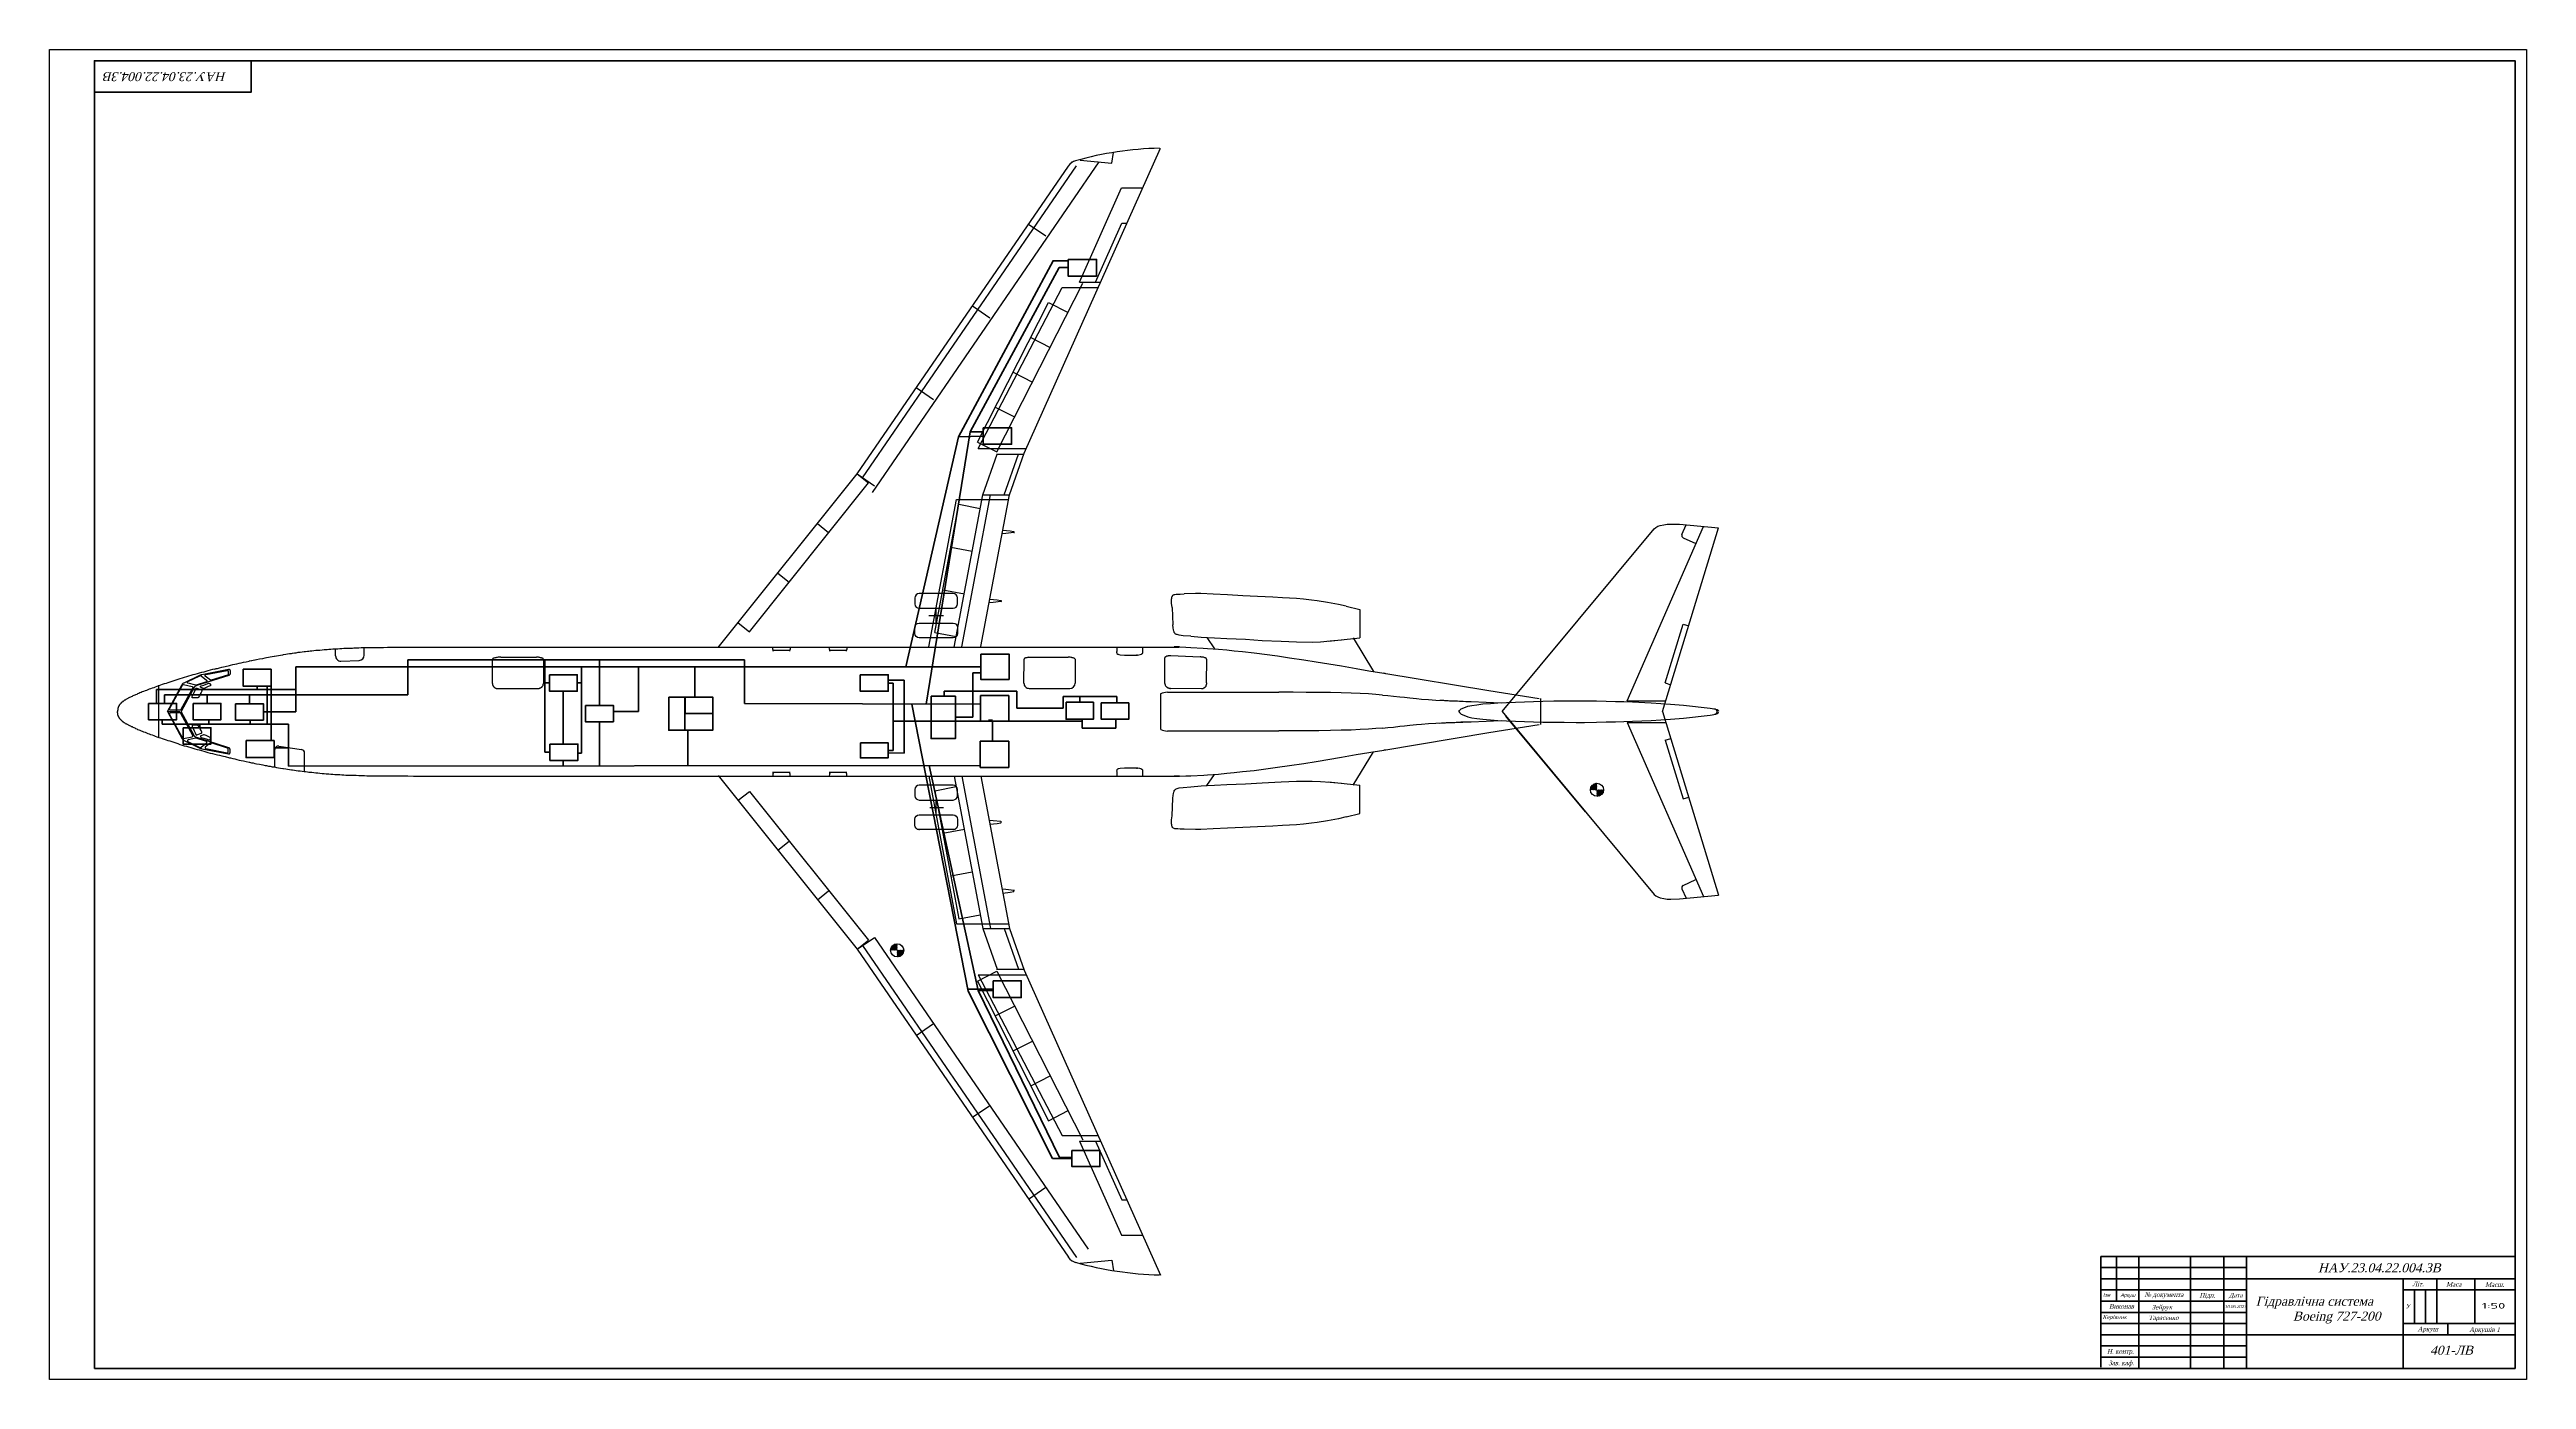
# Model space of a CAD drawing. Header units: millimetres. Extents: x 1996 to 3102, y 1502 to 2096.
import ezdxf
from ezdxf.enums import TextEntityAlignment as Align

# ---------------------------------------------------------------- set-up
doc = ezdxf.new("R2010")
doc.units = ezdxf.units.MM
for name, color, linetype in [('10', 7, 'Continuous'), ('Tonk', 252, 'Continuous'), ('ГС1', 1, 'Continuous'), ('ГС2', 5, 'Continuous'), ('ГС3', 3, 'Continuous'), ('елементи ГС', 7, 'Continuous')]:
    doc.layers.add(name, color=color, linetype=linetype)
doc.layers.add('TRI', color=250, linetype='Continuous', lineweight=40)
doc.styles.add('ESKD_WIN', font='eskd_win.shx', dxfattribs={"oblique": 15})

msp = doc.modelspace()

# ---------------------------------------------------------------- linework, layer by layer
at = {"layer": '10', "color": 7, "linetype": 'Continuous'}
for p, q in [((2363.6, 1898.6), (2464.8, 2046.2)), ((2431.4, 1916.2), (2492.2, 2052.4)), ((2452.3, 2046.2), (2452.6, 2045.9)), ((2456.4, 2047), (2470.5, 2045.7)), ((2470.5, 2045.7), (2471.2, 2050.5)), ((2356.8, 1906.9), (2451.1, 2044.4)), ((2359.2, 1905.2), (2454.7, 2044.5)), ((2456.1, 1992.5), (2474.9, 2034.6)), ((2474.9, 2034.6), (2484.3, 2034.6)), ((2433.3, 2018.4), (2441, 2013.2)), ((2463.2, 1992.5), (2475, 2018.9)), ((2475, 2018.9), (2477.2, 2018.9)), ((2419.2, 1916.7), (2457.6, 1992)), ((2456.1, 1992.5), (2465.5, 1992.5)), ((2408.3, 1981.9), (2416, 1976.6)), ((2410.5, 1921.1), (2442.3, 1983.4)), ((2410.8, 1918.3), (2448.3, 1990.1)), ((2442.3, 1983.4), (2451, 1979)), ((2448.3, 1990.1), (2464.4, 1990.1)), ((2434.4, 1967.8), (2443, 1963.4)), ((2426.4, 1952.3), (2435.1, 1947.8)), ((2383.2, 1945.4), (2390.9, 1940.1)), ((2418.5, 1936.7), (2427.1, 1932.3)), ((2410.5, 1921.1), (2419.2, 1916.7)), ((2410.8, 1918.3), (2432.3, 1918.3)), ((2412.9, 1897.6), (2419.3, 1915.7)), ((2419, 1915.7), (2431.2, 1915.7)), ((2422.4, 1897.6), (2428.8, 1915.7)), ((2424.9, 1897.6), (2431.4, 1916.2)), ((2294.8, 1829.3), (2356.8, 1906.9)), ((2308.7, 1836.4), (2361.9, 1902.9)), ((2356.8, 1906.9), (2364.5, 1901.6)), ((2356.8, 1906.9), (2361.9, 1902.9)), ((2388.8, 1829.6), (2401.1, 1895.5)), ((2391.5, 1836), (2402.2, 1893.3)), ((2400.1, 1829.5), (2412.9, 1897.6)), ((2401.1, 1895.5), (2424.5, 1895.5)), ((2402.2, 1893.3), (2411.8, 1891.5)), ((2403.6, 1829.6), (2416.3, 1897.6)), ((2412.1, 1829.8), (2424.9, 1897.6)), ((2412.9, 1897.6), (2424.9, 1897.6)), ((2339.1, 1884.7), (2344.1, 1880.7)), ((2644.7, 1800.7), (2712.6, 1882.4)), ((2700.6, 1805.6), (2734.6, 1883.4)), ((2712.6, 1882.4), (2713.4, 1883)), ((2713.4, 1883), (2714.3, 1883.5)), ((2714.3, 1883.5), (2715.3, 1883.8)), ((2715.3, 1883.8), (2717, 1884.2)), ((2716.4, 1800.7), (2741.4, 1882.8)), ((2717, 1884.2), (2718.5, 1884.4)), ((2718.5, 1884.4), (2720, 1884.5)), ((2720, 1884.5), (2723.9, 1884.4)), ((2723.9, 1884.4), (2741.4, 1882.8)), ((2725, 1879.8), (2726.9, 1884.1)), ((2398.6, 1874.2), (2408.2, 1872.4)), ((2725.6, 1878.3), (2731.2, 1875.8)), ((2321.4, 1862.6), (2326.4, 1858.6)), ((2392.1, 1840.3), (2392.1, 1846.7)), ((2395.1, 1855.1), (2404.7, 1853.3)), ((2497.4, 1847.2), (2497.8, 1839.5)), ((2575.2, 1847.8), (2581.2, 1846.3)), ((2303.7, 1840.4), (2308.7, 1836.4)), ((2388.8, 1843.6), (2395.3, 1843.6)), ((2391.5, 1836), (2401, 1834.2)), ((2581.2, 1846.3), (2581.2, 1833.6)), ((2717.6, 1813.5), (2725.6, 1839.7)), ((2725.6, 1839.7), (2728.1, 1839)), ((2123.9, 1825.6), (2123.9, 1828.8)), ((2136.8, 1825.9), (2136.8, 1829.3)), ((2162.6, 1829.5), (2260.7, 1829.5)), ((2197.8, 1825), (2213.7, 1825)), ((2260.7, 1829.5), (2417.1, 1829.5)), ((2433.4, 1825), (2451, 1825)), ((2496.9, 1825.8), (2509.9, 1825.2)), ((2512.9, 1833.8), (2516.3, 1828.7)), ((2567.3, 1832.2), (2581.2, 1833.6)), ((2578.2, 1833.6), (2587.4, 1818.7)), ((2126.3, 1823.2), (2134.5, 1823.6)), ((2194, 1813.3), (2194.1, 1824.2)), ((2216.8, 1824.1), (2216.8, 1813.3)), ((2431.3, 1813.4), (2431.4, 1824)), ((2454.1, 1824.1), (2454.1, 1813.4)), ((2494.2, 1813.3), (2494.2, 1824.4)), ((2512.8, 1813.5), (2512.9, 1824.1)), ((2592, 1817.9), (2638.8, 1810.1)), ((2717.6, 1813.5), (2720.1, 1812.7)), ((2045.1, 1789), (2045.1, 1812.5)), ((2196.2, 1811), (2214.6, 1811.1)), ((2433.6, 1811), (2451.8, 1811.1)), ((2492.3, 1808.8), (2492.3, 1792.7)), ((2495.3, 1809.4), (2545.1, 1809.4)), ((2496.9, 1811.2), (2510.5, 1811.1)), ((2631, 1805.2), (2644.4, 1804.7)), ((2638.8, 1810.1), (2661.3, 1806.6)), ((2662, 1794.9), (2662, 1806.6)), ((2700.6, 1805.6), (2717.9, 1805.6)), ((2049, 1800.7), (2054.5, 1800.7)), ((2495.3, 1792.1), (2545.1, 1792.1)), ((2592, 1783.5), (2638.8, 1791.4)), ((2592, 1783.5), (2638.8, 1791.4)), ((2631, 1796.2), (2644.4, 1796.8)), ((2638.8, 1791.4), (2661.3, 1794.9)), ((2644.7, 1800.7), (2712.6, 1719)), ((2646.3, 1798.7), (2681.8, 1755.9)), ((2700.6, 1795.8), (2717.9, 1795.8)), ((2700.6, 1795.8), (2734.6, 1718.1)), ((2716.4, 1800.7), (2741.4, 1718.7)), ((2096.9, 1775.9), (2096.9, 1783.8)), ((2098.7, 1785.3), (2108.8, 1783.8)), ((2110.1, 1773.9), (2110.1, 1782.2)), ((2578.2, 1767.8), (2587.4, 1782.7)), ((2717.6, 1788), (2720.1, 1788.7)), ((2717.6, 1788), (2725.6, 1761.7)), ((2162.6, 1771.9), (2260.7, 1771.9)), ((2260.7, 1771.9), (2417.1, 1771.9)), ((2294.8, 1772.2), (2356.8, 1694.6)), ((2388.8, 1771.9), (2401.1, 1706)), ((2400.1, 1771.9), (2412.9, 1703.9)), ((2403.5, 1771.9), (2416.3, 1703.9)), ((2412.1, 1771.9), (2424.9, 1703.9)), ((2512.9, 1767.7), (2516.3, 1772.7)), ((2567.3, 1769.3), (2581.2, 1767.9)), ((2303.7, 1761.1), (2308.7, 1765.1)), ((2308.7, 1765.1), (2361.9, 1698.6)), ((2391.5, 1765.4), (2401, 1767.2)), ((2391.5, 1765.4), (2402.2, 1708.2)), ((2392.1, 1754.8), (2392.1, 1761.1)), ((2497.4, 1754.2), (2497.8, 1762)), ((2581.2, 1755.2), (2581.2, 1767.9)), ((2684.2, 1766.1), (2686.8, 1768.7)), ((2684.2, 1765.8), (2687.1, 1768.6)), ((2684.3, 1766.5), (2686.4, 1768.6)), ((2684.4, 1767), (2685.9, 1768.4)), ((2684.6, 1765.8), (2687.1, 1768.3)), ((2684.9, 1765.8), (2687.1, 1768)), ((2685.2, 1765.8), (2687.1, 1767.6)), ((2685.6, 1765.8), (2687.1, 1767.3)), ((2685.9, 1765.8), (2687.1, 1767)), ((2686.2, 1765.8), (2687.1, 1766.6)), ((2686.5, 1765.8), (2687.1, 1766.3)), ((2686.9, 1765.8), (2687.1, 1766)), ((2687.1, 1765.4), (2687.4, 1765.8)), ((2687.1, 1765.1), (2687.8, 1765.8)), ((2687.1, 1764.8), (2688.1, 1765.8)), ((2687.1, 1764.4), (2688.4, 1765.8)), ((2687.1, 1764.1), (2688.8, 1765.8)), ((2687.1, 1763.8), (2689.1, 1765.8)), ((2687.1, 1763.5), (2689.4, 1765.8)), ((2687.1, 1763.1), (2689.7, 1765.8)), ((2687.2, 1762.8), (2690, 1765.7)), ((2687.5, 1762.9), (2690, 1765.4)), ((2687.9, 1763), (2689.9, 1764.9)), ((2688.5, 1763.2), (2689.7, 1764.4)), ((2725.6, 1761.7), (2728.1, 1762.5)), ((2389.3, 1757.9), (2395.4, 1757.9)), ((2389.3, 1757.9), (2395.4, 1757.9)), ((2395.1, 1746.4), (2404.7, 1748.2)), ((2575.2, 1753.7), (2581.2, 1755.2)), ((2321.4, 1738.9), (2326.4, 1742.9)), ((2398.6, 1727.3), (2408.2, 1729.1)), ((2725.6, 1723.1), (2731.2, 1725.7)), ((2339.1, 1716.7), (2344.1, 1720.7)), ((2712.6, 1719), (2713.4, 1718.5)), ((2713.4, 1718.5), (2714.3, 1718)), ((2714.3, 1718), (2715.3, 1717.6)), ((2715.3, 1717.6), (2717, 1717.2)), ((2717, 1717.2), (2718.5, 1717)), ((2718.5, 1717), (2720, 1717)), ((2720, 1717), (2723.9, 1717.1)), ((2723.9, 1717.1), (2741.4, 1718.7)), ((2725, 1721.6), (2726.9, 1717.4)), ((2401.1, 1706), (2424.5, 1706)), ((2402.2, 1708.2), (2411.8, 1710)), ((2412.9, 1703.9), (2424.9, 1703.9)), ((2412.9, 1703.9), (2419.3, 1685.7)), ((2422.4, 1703.9), (2428.8, 1685.7)), ((2424.9, 1703.9), (2431.4, 1685.2)), ((2356.8, 1694.6), (2364.5, 1699.8)), ((2356.8, 1694.6), (2361.9, 1698.6)), ((2356.8, 1694.6), (2451.1, 1557)), ((2359.2, 1696.2), (2454.7, 1556.9)), ((2364.5, 1699.8), (2460, 1560.6)), ((2371.8, 1694.4), (2374.5, 1697)), ((2371.9, 1694.8), (2374.1, 1696.9)), ((2371.9, 1694.1), (2374.7, 1696.9)), ((2372.1, 1695.3), (2373.6, 1696.7)), ((2372.2, 1694.1), (2374.7, 1696.6)), ((2372.5, 1694.1), (2374.7, 1696.3)), ((2372.9, 1694.1), (2374.7, 1695.9)), ((2373.2, 1694.1), (2374.7, 1695.6)), ((2373.5, 1694.1), (2374.7, 1695.3)), ((2373.9, 1694.1), (2374.7, 1695)), ((2374.2, 1694.1), (2374.7, 1694.6)), ((2374.5, 1694.1), (2374.7, 1694.3)), ((2374.7, 1693.7), (2375.1, 1694.1)), ((2374.7, 1693.4), (2375.4, 1694.1)), ((2374.7, 1693.1), (2375.7, 1694.1)), ((2374.7, 1692.8), (2376.1, 1694.1)), ((2374.7, 1692.4), (2376.4, 1694.1)), ((2374.7, 1692.1), (2376.7, 1694.1)), ((2374.7, 1691.8), (2377.1, 1694.1)), ((2374.7, 1691.4), (2377.4, 1694.1)), ((2374.8, 1691.2), (2377.7, 1694)), ((2375.2, 1691.2), (2377.6, 1693.7)), ((2375.6, 1691.3), (2377.5, 1693.2)), ((2376.1, 1691.5), (2377.3, 1692.7)), ((2410.5, 1680.3), (2419.2, 1684.8)), ((2410.8, 1683.1), (2448.3, 1611.4)), ((2410.8, 1683.1), (2432.3, 1683.1)), ((2419, 1685.7), (2431.2, 1685.7)), ((2419.2, 1684.8), (2457.6, 1609.4)), ((2431.4, 1685.2), (2492.2, 1549)), ((2410.5, 1680.3), (2442.3, 1618)), ((2383.2, 1656.1), (2390.9, 1661.4)), ((2418.5, 1664.8), (2427.1, 1669.2)), ((2426.4, 1649.2), (2435.1, 1653.6)), ((2434.4, 1633.6), (2443, 1638)), ((2408.3, 1619.6), (2416, 1624.8)), ((2442.3, 1618), (2451, 1622.5)), ((2448.3, 1611.4), (2464.4, 1611.4)), ((2456.1, 1608.9), (2474.9, 1566.9)), ((2456.1, 1608.9), (2465.5, 1608.9)), ((2463.2, 1608.9), (2475, 1582.6)), ((2433.3, 1583), (2441, 1588.3)), ((2475, 1582.6), (2477.2, 1582.6)), ((2474.9, 1566.9), (2484.3, 1566.9)), ((2452.3, 1555.3), (2452.6, 1555.5)), ((2456.4, 1554.4), (2470.5, 1555.7)), ((2470.5, 1555.7), (2471.2, 1551))]:
    msp.add_line(p, q, dxfattribs=at)
for points in [[(2421.8, 1881.8), (2425.1, 1881.4), (2426.7, 1881.1), (2426.7, 1881.1), (2426.8, 1881), (2426.8, 1880.9), (2426.8, 1880.8), (2426.8, 1880.7), (2427, 1880.7), (2426.7, 1880.7), (2423.2, 1880.3), (2421.5, 1880.1)], [(2384.5, 1846.9), (2399.7, 1846.9), (2400.4, 1847), (2401, 1847.4), (2401.5, 1848.1), (2401.6, 1848.8), (2401.6, 1851.5), (2401.5, 1852.3), (2401, 1852.9), (2400.4, 1853.3), (2399.7, 1853.5), (2384.5, 1853.5), (2383.7, 1853.3), (2383.1, 1852.9), (2382.7, 1852.2), (2382.5, 1851.5), (2382.6, 1848.8), (2382.7, 1848), (2383.1, 1847.4), (2383.8, 1847), (2384.5, 1846.9)], [(2416.1, 1851), (2419.3, 1850.6), (2421, 1850.4), (2421, 1850.4), (2421.1, 1850.3), (2421.1, 1850.2), (2421.1, 1850.1), (2421, 1850), (2421.3, 1849.9), (2421, 1849.9), (2417.5, 1849.5), (2415.8, 1849.3)], [(2497.4, 1847.2), (2497.2, 1849.1), (2497.2, 1850.2), (2497.2, 1850.9), (2497.3, 1851.4), (2497.3, 1851.8), (2497.4, 1852.1), (2497.5, 1852.3), (2497.7, 1852.5), (2497.8, 1852.7), (2498.1, 1852.8), (2498.4, 1853), (2498.7, 1853), (2499.2, 1853.1), (2500, 1853.2), (2501, 1853.2), (2502.8, 1853.3)], [(2575.2, 1847.8), (2571.7, 1848.6), (2566.8, 1849.5), (2562.2, 1850.2), (2559.7, 1850.5), (2556.1, 1851), (2553, 1851.3), (2546.7, 1851.6), (2542.4, 1851.8), (2535.5, 1852.2), (2529, 1852.5), (2522.2, 1852.9), (2515.7, 1853.2), (2510.3, 1853.4), (2507.9, 1853.4), (2502.8, 1853.3)], [(2399.7, 1833.6), (2384.5, 1833.6), (2383.7, 1833.8), (2383.1, 1834.2), (2382.7, 1834.9), (2382.5, 1835.6), (2382.6, 1838.3), (2382.7, 1839.1), (2383.1, 1839.7), (2383.8, 1840.1), (2384.5, 1840.2), (2399.7, 1840.2), (2400.4, 1840.1), (2401, 1839.7), (2401.5, 1839), (2401.6, 1838.3), (2401.6, 1835.6), (2401.5, 1834.8), (2401, 1834.2), (2400.4, 1833.8), (2399.7, 1833.6)], [(2505.8, 1834.4), (2502.3, 1834.6), (2500.6, 1834.8), (2499.7, 1835.1), (2499.3, 1835.2), (2499.1, 1835.3), (2498.8, 1835.5), (2498.6, 1835.7), (2498.4, 1836), (2498.3, 1836.3), (2498.2, 1836.7), (2498, 1837.3), (2497.9, 1838.1), (2497.8, 1839.5)], [(2085.6, 1823.4), (2086.4, 1823.5), (2086.6, 1823.6), (2087.2, 1823.7), (2087.9, 1823.9), (2088.1, 1823.9), (2088.7, 1824), (2090, 1824.3), (2091.5, 1824.5), (2092.6, 1824.8), (2093.1, 1824.9), (2094, 1825), (2094.8, 1825.2), (2095.6, 1825.3), (2096.5, 1825.5), (2096.7, 1825.5), (2097.6, 1825.7), (2098.5, 1825.8), (2099.4, 1826), (2100.4, 1826.1), (2100.7, 1826.2), (2101.7, 1826.3), (2102.5, 1826.5), (2103.4, 1826.6), (2104.3, 1826.7), (2104.7, 1826.8), (2105.6, 1826.9), (2106.4, 1827), (2107.3, 1827.2), (2108.2, 1827.3), (2108.2, 1827.3), (2109.1, 1827.4), (2109.9, 1827.5), (2110.6, 1827.6), (2111.4, 1827.7), (2112.1, 1827.7), (2112.7, 1827.8), (2113.4, 1827.9), (2114.2, 1828), (2115.1, 1828.1), (2115.9, 1828.1), (2116.1, 1828.2), (2117, 1828.2), (2118, 1828.3), (2118.9, 1828.4), (2119.8, 1828.5), (2120.2, 1828.5), (2121, 1828.6), (2121.9, 1828.6), (2122.8, 1828.7), (2123.7, 1828.8)], [(2123.7, 1828.8), (2124.1, 1828.8), (2125, 1828.8), (2125.9, 1828.9), (2126.7, 1828.9), (2127.6, 1829), (2127.7, 1829), (2128.6, 1829), (2129.5, 1829.1), (2130.5, 1829.1), (2131.5, 1829.1), (2132.1, 1829.2), (2133.2, 1829.2), (2134.3, 1829.2), (2135.4, 1829.3), (2135.7, 1829.3), (2136.9, 1829.3), (2138, 1829.3), (2139.3, 1829.4), (2140.3, 1829.4), (2141.7, 1829.4), (2143.2, 1829.4), (2143.7, 1829.4), (2145.4, 1829.4), (2147.1, 1829.5), (2147.2, 1829.5), (2149, 1829.5), (2151, 1829.5), (2152.3, 1829.5), (2154.8, 1829.5), (2156.2, 1829.5), (2158.7, 1829.5), (2160.2, 1829.5), (2162.6, 1829.5)], [(2197.8, 1825), (2197.6, 1825), (2197.3, 1825), (2197.1, 1825), (2196.8, 1825), (2196.5, 1825), (2196.1, 1824.9), (2195.8, 1824.9), (2195.5, 1824.8), (2195.2, 1824.8), (2195, 1824.7), (2194.7, 1824.6), (2194.6, 1824.6), (2194.5, 1824.6), (2194.4, 1824.5), (2194.4, 1824.5), (2194.3, 1824.4), (2194.2, 1824.4), (2194.2, 1824.3), (2194.1, 1824.3), (2194.1, 1824.3), (2194.1, 1824.2)], [(2216.8, 1824.1), (2216.8, 1824.1), (2216.8, 1824.2), (2216.8, 1824.2), (2216.8, 1824.2), (2216.7, 1824.3), (2216.7, 1824.3), (2216.7, 1824.4), (2216.6, 1824.4), (2216.5, 1824.4), (2216.5, 1824.5), (2216.3, 1824.6), (2216.1, 1824.6), (2215.9, 1824.7), (2215.7, 1824.8), (2215.4, 1824.8), (2215.1, 1824.9), (2214.8, 1824.9), (2214.5, 1825), (2214.2, 1825), (2214, 1825), (2213.7, 1825)], [(2326.9, 1829.5), (2326.9, 1828.5), (2326.8, 1828.4), (2326.7, 1828.2), (2326.6, 1828.1), (2326.4, 1828), (2326.9, 1828), (2326.2, 1828), (2319.8, 1828), (2319.1, 1828), (2319.6, 1828), (2319.4, 1828.1), (2319.3, 1828.3), (2319.2, 1828.4), (2319.2, 1828.6), (2319.2, 1829.5)], [(2352.2, 1829.5), (2352.2, 1828.5), (2352.1, 1828.4), (2352, 1828.2), (2351.9, 1828.1), (2351.7, 1828), (2352.2, 1828), (2351.5, 1828), (2345.1, 1828), (2344.4, 1828), (2344.9, 1828), (2344.7, 1828.1), (2344.6, 1828.3), (2344.5, 1828.4), (2344.5, 1828.6), (2344.4, 1829.5)], [(2417.1, 1829.5), (2493.3, 1829.5), (2500.4, 1829.5), (2500.8, 1829.6), (2498.4, 1829.6), (2503.5, 1829.5), (2505.8, 1829.4), (2511.3, 1829.1), (2513.3, 1828.9), (2518.1, 1828.6), (2521.8, 1828.3), (2525.1, 1827.9), (2528.9, 1827.6), (2534, 1827), (2544.5, 1825.6), (2549.9, 1824.8), (2556.2, 1823.8), (2561.7, 1823), (2573, 1821.1), (2579.6, 1820), (2585.3, 1819), (2592, 1817.9), (2592.6, 1817.8), (2592, 1817.9), (2592, 1817.9)], [(2433.4, 1825), (2433.2, 1824.9), (2433, 1824.9), (2432.8, 1824.9), (2432.6, 1824.8), (2432.4, 1824.8), (2432.2, 1824.7), (2432, 1824.7), (2431.9, 1824.6), (2431.7, 1824.6), (2431.6, 1824.5), (2431.5, 1824.4), (2431.5, 1824.4), (2431.4, 1824.4), (2431.4, 1824.3), (2431.4, 1824.3), (2431.4, 1824.2), (2431.3, 1824.2), (2431.3, 1824.2), (2431.3, 1824.1), (2431.3, 1824.1), (2431.3, 1824), (2431.4, 1824)], [(2454.1, 1824.1), (2454.1, 1824.1), (2454.1, 1824.2), (2454.1, 1824.2), (2454, 1824.3), (2454, 1824.3), (2454, 1824.3), (2453.9, 1824.4), (2453.9, 1824.4), (2453.9, 1824.5), (2453.8, 1824.5), (2453.7, 1824.5), (2453.7, 1824.6), (2453.5, 1824.6), (2453.3, 1824.7), (2453.1, 1824.8), (2452.8, 1824.8), (2452.6, 1824.9), (2452.3, 1824.9), (2451.9, 1825), (2451.6, 1825), (2451.3, 1825), (2451, 1825)], [(2472.7, 1829.4), (2472.7, 1827.5), (2472.6, 1827.4), (2472.6, 1827.1), (2472.7, 1826.9), (2472.8, 1826.7), (2473.2, 1826.4), (2473.4, 1826.3), (2473.7, 1826.2), (2474.2, 1826.1), (2476.1, 1826), (2481.5, 1826), (2482, 1826), (2481.5, 1826), (2481.5, 1826), (2481.5, 1825.9), (2481.6, 1825.9), (2481.8, 1825.9), (2482.5, 1826.1), (2483.2, 1826.2), (2483.8, 1826.4), (2484.1, 1826.6), (2484.2, 1826.7), (2484.3, 1826.9), (2484.4, 1827.1), (2484.4, 1827.4), (2484.3, 1827.6), (2484.3, 1829.4)], [(2494.2, 1824.4), (2494.2, 1824.5), (2494.2, 1824.6), (2494.2, 1824.7), (2494.2, 1824.8), (2494.3, 1824.8), (2494.3, 1824.9), (2494.3, 1825), (2494.4, 1825.1), (2494.4, 1825.1), (2494.5, 1825.2), (2494.5, 1825.3), (2494.6, 1825.3), (2494.6, 1825.4), (2494.7, 1825.4), (2494.8, 1825.5), (2494.9, 1825.5), (2495, 1825.6), (2495, 1825.6), (2495.1, 1825.6), (2495.2, 1825.7), (2495.3, 1825.7), (2495.5, 1825.7), (2495.6, 1825.7), (2495.7, 1825.8), (2496, 1825.8), (2496.3, 1825.8), (2496.6, 1825.8), (2496.9, 1825.8)], [(2505.8, 1834.4), (2510.4, 1834), (2513.1, 1833.8), (2516.4, 1833.6), (2521.8, 1833.3), (2530.2, 1833), (2537.7, 1832.5), (2546.1, 1832.2), (2553, 1831.9), (2560, 1831.8), (2563.6, 1831.9), (2568, 1832.3), (2573.1, 1832.8)], [(2512.9, 1824.1), (2512.9, 1824.1), (2512.9, 1824.1), (2512.9, 1824.2), (2512.8, 1824.2), (2512.8, 1824.3), (2512.8, 1824.3), (2512.8, 1824.4), (2512.7, 1824.4), (2512.7, 1824.5), (2512.6, 1824.5), (2512.6, 1824.6), (2512.5, 1824.6), (2512.4, 1824.6), (2512.4, 1824.7), (2512.2, 1824.8), (2512, 1824.8), (2511.7, 1824.9), (2511.5, 1825), (2511.2, 1825), (2510.9, 1825.1), (2510.6, 1825.1), (2510.2, 1825.2), (2509.9, 1825.2)], [(2070, 1819.7), (2069, 1819.5), (2068, 1819.2), (2067, 1818.9), (2066.1, 1818.7), (2065.1, 1818.4), (2064.1, 1818.2), (2063.1, 1817.9), (2062.2, 1817.6), (2061.2, 1817.3), (2060.2, 1817.1), (2059.3, 1816.8), (2058.3, 1816.5), (2057.4, 1816.2), (2056.4, 1815.9), (2055.5, 1815.6), (2054.5, 1815.3), (2053.6, 1815.1), (2052.7, 1814.8), (2051.7, 1814.5), (2050.9, 1814.2), (2050, 1813.9), (2049.1, 1813.6), (2048.3, 1813.3), (2047.4, 1813.1), (2046.6, 1812.8), (2045.8, 1812.5), (2045, 1812.2), (2044.2, 1812), (2043.5, 1811.7), (2042.8, 1811.4), (2042.1, 1811.2), (2041.4, 1810.9), (2040.8, 1810.7), (2040.1, 1810.4), (2039.5, 1810.2), (2038.9, 1810), (2038.3, 1809.7), (2037.7, 1809.5), (2037.2, 1809.3), (2036.6, 1809.1), (2036.1, 1808.8), (2035.6, 1808.6), (2035.2, 1808.4), (2034.7, 1808.2), (2034.3, 1808), (2033.9, 1807.9), (2033.5, 1807.7), (2033.1, 1807.5), (2032.7, 1807.3), (2032.4, 1807.2)], [(2049, 1800.7), (2055.5, 1812.8), (2055.6, 1812.9), (2055.7, 1813.1), (2055.8, 1813.2), (2055.9, 1813.3), (2056, 1813.4), (2056.2, 1813.5), (2056.3, 1813.6), (2056.4, 1813.6), (2063.7, 1817.2), (2063.9, 1817.2), (2064.1, 1817.3), (2064.2, 1817.3), (2076.2, 1819.6), (2076.2, 1819.6), (2076.3, 1819.6), (2076.4, 1819.6), (2076.5, 1819.6), (2076.6, 1819.5), (2076.7, 1819.5), (2076.7, 1819.4), (2076.8, 1819.3), (2076.8, 1819.2), (2076.8, 1819.2), (2076.9, 1819.1), (2076.9, 1817.6), (2076.8, 1817.5), (2076.8, 1817.4), (2076.8, 1817.3), (2076.7, 1817.2), (2076.7, 1817.1), (2076.6, 1817.1), (2076.5, 1817), (2076.4, 1816.9), (2076.3, 1816.9), (2062, 1812.4), (2061.8, 1812.3), (2061.7, 1812.3), (2061.5, 1812.2), (2061.4, 1812.1), (2061.2, 1812), (2061.1, 1811.9), (2061, 1811.7), (2060.9, 1811.6), (2060.8, 1811.5), (2055.1, 1800.7)], [(2061.6, 1812.6), (2058.1, 1813.4), (2058, 1813.4), (2058, 1813.4), (2057.9, 1813.5), (2057.9, 1813.5), (2057.8, 1813.6), (2057.8, 1813.7), (2057.8, 1813.8), (2057.8, 1813.8), (2057.8, 1813.9), (2057.9, 1814), (2057.9, 1814), (2058, 1814.1), (2058, 1814.1), (2063.4, 1816.7), (2063.5, 1816.8), (2063.6, 1816.8), (2063.7, 1816.8), (2063.7, 1816.8), (2063.8, 1816.7), (2063.9, 1816.7), (2066.4, 1814.7), (2066.4, 1814.7), (2066.5, 1814.6), (2066.5, 1814.5), (2066.5, 1814.4), (2066.5, 1814.4), (2066.5, 1814.3), (2066.5, 1814.2), (2066.4, 1814.2), (2066.4, 1814.1), (2066.3, 1814.1), (2066.3, 1814), (2061.8, 1812.6), (2061.7, 1812.6), (2061.6, 1812.6), (2061.6, 1812.6)], [(2068.1, 1814.8), (2065.8, 1816.6), (2065.8, 1816.6), (2065.7, 1816.7), (2065.7, 1816.8), (2065.7, 1816.8), (2065.7, 1816.9), (2065.7, 1817), (2065.7, 1817.1), (2065.7, 1817.1), (2065.8, 1817.2), (2065.8, 1817.2), (2065.9, 1817.3), (2066, 1817.3), (2075.6, 1819.1), (2075.7, 1819.1), (2075.8, 1819.1), (2075.8, 1819.1), (2075.9, 1819.1), (2076, 1819), (2076, 1819), (2076, 1818.9), (2076.1, 1818.8), (2076.1, 1818.8), (2076.1, 1817.4), (2076.1, 1817.3), (2076, 1817.3), (2076, 1817.2), (2076, 1817.1), (2075.9, 1817.1), (2075.9, 1817.1), (2075.8, 1817), (2068.5, 1814.7), (2068.4, 1814.7), (2068.3, 1814.7), (2068.2, 1814.7), (2068.2, 1814.7), (2068.1, 1814.8)], [(2070, 1819.7), (2070.6, 1819.9), (2071.3, 1820), (2072.1, 1820.3), (2073.2, 1820.5), (2074.7, 1820.9), (2076.6, 1821.3), (2077, 1821.4)], [(2077, 1821.4), (2078.1, 1821.7), (2079, 1821.9), (2079.9, 1822.1), (2080.9, 1822.3), (2081.8, 1822.5), (2082.9, 1822.8), (2084, 1823), (2085.4, 1823.3), (2085.6, 1823.4)], [(2510.5, 1811.1), (2510.5, 1811.1), (2510.6, 1811.1), (2510.7, 1811.1), (2510.8, 1811.1), (2510.9, 1811.1), (2511, 1811.1), (2511.1, 1811.1), (2511.3, 1811.1), (2511.4, 1811.2), (2511.5, 1811.2), (2511.6, 1811.3), (2511.7, 1811.3), (2511.8, 1811.4), (2511.9, 1811.5), (2512, 1811.5), (2512.1, 1811.6), (2512.2, 1811.7), (2512.3, 1811.8), (2512.4, 1811.9), (2512.5, 1812), (2512.6, 1812.1), (2512.6, 1812.2), (2512.7, 1812.4), (2512.7, 1812.5), (2512.8, 1812.6), (2512.8, 1812.7), (2512.8, 1812.8), (2512.8, 1812.9), (2512.9, 1813), (2512.9, 1813.1), (2512.9, 1813.2), (2512.9, 1813.3), (2512.9, 1813.4), (2512.8, 1813.5)], [(2029, 1805.3), (2028.9, 1805.2), (2028.8, 1805.1), (2028.7, 1805), (2028.5, 1804.9), (2028.4, 1804.8), (2028.3, 1804.6), (2028.2, 1804.5), (2028.1, 1804.4), (2028, 1804.3), (2027.9, 1804.2), (2027.8, 1804.1), (2027.7, 1804), (2027.6, 1803.9), (2027.5, 1803.8), (2027.5, 1803.7), (2027.4, 1803.6), (2027.3, 1803.4), (2027.3, 1803.3), (2027.2, 1803.2), (2027.1, 1803.1), (2027.1, 1803), (2027, 1802.9), (2027, 1802.8), (2026.9, 1802.7), (2026.9, 1802.6), (2026.9, 1802.4), (2026.8, 1802.3), (2026.8, 1802.2), (2026.8, 1802.1), (2026.7, 1802), (2026.7, 1801.8), (2026.7, 1801.7), (2026.7, 1801.6), (2026.7, 1801.4), (2026.6, 1801.3), (2026.6, 1801.2), (2026.6, 1801), (2026.6, 1800.9), (2026.6, 1800.8)], [(2032.4, 1807.2), (2032, 1807), (2031.7, 1806.8), (2031.4, 1806.7), (2031.2, 1806.5), (2030.9, 1806.4), (2030.7, 1806.3), (2030.4, 1806.1), (2030.2, 1806), (2030, 1805.9), (2029.8, 1805.8), (2029.6, 1805.6), (2029.4, 1805.5), (2029.3, 1805.4), (2029.1, 1805.3), (2029, 1805.2), (2028.9, 1805.1), (2028.8, 1805), (2028.8, 1805)], [(2054.6, 1801.4), (2050.2, 1801.4), (2050.2, 1801.4), (2050.1, 1801.4), (2050, 1801.4), (2050, 1801.5), (2049.9, 1801.5), (2049.9, 1801.6), (2049.9, 1801.6), (2049.9, 1801.7), (2049.9, 1801.8), (2049.9, 1801.9), (2049.9, 1801.9), (2055.7, 1812.6), (2055.7, 1812.7), (2055.7, 1812.7), (2055.8, 1812.8), (2055.9, 1812.8), (2055.9, 1812.8), (2056, 1812.8), (2056.1, 1812.8), (2060, 1811.9), (2060, 1811.9), (2060.1, 1811.9), (2060.1, 1811.8), (2060.2, 1811.8), (2060.2, 1811.7), (2060.2, 1811.6), (2060.3, 1811.6), (2060.3, 1811.5), (2060.2, 1811.4), (2060.2, 1811.4), (2054.9, 1801.6), (2054.9, 1801.5), (2054.8, 1801.4), (2054.8, 1801.4), (2054.7, 1801.4), (2054.7, 1801.4), (2054.6, 1801.4)], [(2062.5, 1806.9), (2060.3, 1806.8), (2060.2, 1806.8), (2060.1, 1806.8), (2060.1, 1806.8), (2060, 1806.9), (2059.9, 1806.9), (2059.9, 1807), (2059.9, 1807.1), (2059.9, 1807.1), (2059.9, 1807.2), (2059.9, 1807.3), (2059.9, 1807.4), (2060.4, 1808.3), (2060.8, 1809.3), (2061.3, 1810.3), (2061.8, 1811.3), (2064, 1810.4), (2064.1, 1810.3), (2064.2, 1810.3), (2064.2, 1810.2), (2064.2, 1810.2), (2064.3, 1810.1), (2064.3, 1810), (2064.3, 1810), (2064.3, 1809.9), (2064.2, 1809.8), (2063.9, 1809.2), (2063.5, 1808.5), (2063.2, 1807.8), (2062.8, 1807.2), (2062.8, 1807.1), (2062.7, 1807), (2062.7, 1807), (2062.6, 1807), (2062.6, 1806.9), (2062.5, 1806.9)], [(2065, 1811.1), (2063.9, 1811.5), (2063.8, 1811.5), (2063.8, 1811.6), (2063.7, 1811.6), (2063.7, 1811.7), (2063.7, 1811.8), (2063.7, 1811.8), (2063.7, 1811.9), (2063.7, 1812), (2063.7, 1812.1), (2063.8, 1812.1), (2063.8, 1812.2), (2063.9, 1812.2), (2063.9, 1812.2), (2065.1, 1812.6), (2066.2, 1813), (2067.4, 1813.4), (2067.4, 1813.4), (2067.5, 1813.4), (2067.6, 1813.4), (2067.6, 1813.3), (2067.7, 1813.3), (2067.8, 1813.3), (2068.1, 1812.9), (2068.2, 1812.8), (2068.2, 1812.7), (2068.2, 1812.7), (2068.2, 1812.6), (2068.2, 1812.5), (2068.2, 1812.5), (2068.2, 1812.4), (2068.1, 1812.3), (2068.1, 1812.3), (2068, 1812.2), (2067.1, 1811.9), (2066.2, 1811.5), (2065.3, 1811.1), (2065.3, 1811), (2065.2, 1811), (2065.1, 1811), (2065.1, 1811), (2065, 1811.1)], [(2194, 1813.3), (2194, 1813.2), (2194, 1813.1), (2194, 1813), (2194, 1813), (2194, 1812.9), (2194.1, 1812.8), (2194.1, 1812.7), (2194.1, 1812.6), (2194.2, 1812.5), (2194.2, 1812.4), (2194.3, 1812.3), (2194.3, 1812.2), (2194.4, 1812.1), (2194.5, 1812), (2194.6, 1811.9), (2194.6, 1811.8), (2194.7, 1811.7), (2194.8, 1811.6), (2194.9, 1811.5), (2195, 1811.5), (2195.1, 1811.4), (2195.2, 1811.3), (2195.3, 1811.3), (2195.4, 1811.2), (2195.5, 1811.2), (2195.6, 1811.1), (2195.8, 1811.1), (2195.9, 1811.1), (2196, 1811.1), (2196, 1811.1), (2196.1, 1811), (2196.2, 1811)], [(2214.6, 1811.1), (2214.7, 1811.1), (2214.8, 1811.1), (2214.8, 1811.1), (2214.9, 1811.1), (2215, 1811.2), (2215.1, 1811.2), (2215.2, 1811.2), (2215.3, 1811.3), (2215.4, 1811.3), (2215.5, 1811.3), (2215.6, 1811.4), (2215.7, 1811.5), (2215.8, 1811.5), (2215.9, 1811.6), (2216, 1811.7), (2216.1, 1811.8), (2216.2, 1811.8), (2216.2, 1811.9), (2216.3, 1812), (2216.4, 1812.1), (2216.5, 1812.2), (2216.5, 1812.3), (2216.6, 1812.4), (2216.6, 1812.5), (2216.7, 1812.6), (2216.7, 1812.8), (2216.7, 1812.9), (2216.8, 1813), (2216.8, 1813.1), (2216.8, 1813.2), (2216.8, 1813.2), (2216.8, 1813.3)], [(2494.2, 1813.3), (2494.2, 1813.3), (2494.2, 1813.2), (2494.2, 1813.1), (2494.2, 1813), (2494.2, 1812.9), (2494.3, 1812.8), (2494.3, 1812.7), (2494.3, 1812.6), (2494.4, 1812.5), (2494.5, 1812.3), (2494.5, 1812.2), (2494.6, 1812.1), (2494.7, 1812), (2494.8, 1811.9), (2494.9, 1811.8), (2495, 1811.7), (2495.1, 1811.7), (2495.2, 1811.6), (2495.3, 1811.5), (2495.4, 1811.4), (2495.6, 1811.4), (2495.7, 1811.3), (2495.8, 1811.3), (2495.9, 1811.2), (2496.1, 1811.2), (2496.2, 1811.2), (2496.3, 1811.2), (2496.4, 1811.1), (2496.5, 1811.1), (2496.6, 1811.1), (2496.7, 1811.1), (2496.9, 1811.2)], [(2591.4, 1808.1), (2588.4, 1808.4), (2585.1, 1808.6), (2581.4, 1808.8), (2577.3, 1808.9), (2572.9, 1809.1), (2568.1, 1809.2), (2562.9, 1809.3), (2557.3, 1809.3), (2551.4, 1809.4), (2545.1, 1809.4)], [(2591.4, 1808.1), (2593.8, 1807.9), (2596.2, 1807.6), (2599.1, 1807.3), (2601.1, 1807.1), (2603.6, 1806.8), (2606.6, 1806.6), (2608.8, 1806.3), (2611.9, 1806.1), (2615.2, 1805.9), (2619.5, 1805.7), (2623.6, 1805.5), (2631, 1805.2)], [(2617, 1805.8), (2617.7, 1805.8), (2618.1, 1805.8), (2618.6, 1805.8), (2619, 1805.7), (2619.2, 1805.7), (2619.5, 1805.7), (2619.9, 1805.7), (2620.6, 1805.7), (2621.3, 1805.6), (2621.7, 1805.6), (2622.4, 1805.6), (2623.2, 1805.5), (2623.6, 1805.5), (2624.3, 1805.5), (2624.8, 1805.5), (2625.8, 1805.4), (2626.3, 1805.4), (2627.4, 1805.4), (2628.6, 1805.3), (2631, 1805.2)], [(2625.4, 1800.8), (2625.7, 1801.2), (2626.5, 1801.9), (2627.7, 1802.4), (2629.4, 1803.1), (2631.2, 1803.5), (2633.4, 1803.8), (2636.2, 1804.2), (2639.5, 1804.4), (2642.8, 1804.7), (2646.7, 1804.8), (2658.7, 1805.3), (2662.9, 1805.4), (2667.8, 1805.5), (2672.5, 1805.5), (2677.8, 1805.6), (2681.6, 1805.5), (2686.9, 1805.5), (2691.2, 1805.4), (2695.4, 1805.3), (2699.1, 1805.2), (2703, 1805.1), (2711.3, 1804.7), (2719.9, 1804.1), (2725.7, 1803.6), (2737.7, 1802.2), (2740.1, 1801.8), (2740.8, 1801.6), (2741.2, 1801.3), (2741.3, 1800.9)], [(2029, 1796.2), (2028.9, 1796.3), (2028.8, 1796.4), (2028.7, 1796.5), (2028.5, 1796.6), (2028.4, 1796.8), (2028.3, 1796.9), (2028.2, 1797), (2028.1, 1797.1), (2028, 1797.2), (2027.9, 1797.3), (2027.8, 1797.4), (2027.7, 1797.5), (2027.6, 1797.6), (2027.5, 1797.7), (2027.5, 1797.8), (2027.4, 1798), (2027.3, 1798.1), (2027.3, 1798.2), (2027.2, 1798.3), (2027.1, 1798.4), (2027.1, 1798.5), (2027, 1798.6), (2027, 1798.7), (2026.9, 1798.8), (2026.9, 1799), (2026.9, 1799.1), (2026.8, 1799.2), (2026.8, 1799.3), (2026.8, 1799.4), (2026.7, 1799.6), (2026.7, 1799.7), (2026.7, 1799.8), (2026.7, 1799.9), (2026.7, 1800.1), (2026.6, 1800.2), (2026.6, 1800.3), (2026.6, 1800.5), (2026.6, 1800.6), (2026.6, 1800.8)], [(2028.8, 1796.4), (2028.8, 1796.4), (2028.9, 1796.3), (2029, 1796.2), (2029.1, 1796.1), (2029.3, 1796), (2029.4, 1795.9), (2029.6, 1795.8), (2029.8, 1795.7), (2030, 1795.6), (2030.2, 1795.5), (2030.4, 1795.3), (2030.7, 1795.2), (2030.9, 1795.1), (2031.2, 1794.9), (2031.4, 1794.8), (2031.7, 1794.6), (2032, 1794.5), (2032.4, 1794.3), (2032.7, 1794.1), (2033.1, 1794), (2033.5, 1793.8), (2033.9, 1793.6), (2034.3, 1793.4), (2034.7, 1793.2), (2035.2, 1793), (2035.6, 1792.8), (2036.1, 1792.6), (2036.6, 1792.4), (2037.2, 1792.2), (2037.7, 1792), (2038.3, 1791.7), (2038.9, 1791.5), (2039.5, 1791.3), (2040.1, 1791), (2040.8, 1790.8), (2041.4, 1790.5), (2042.1, 1790.3), (2042.8, 1790), (2043.5, 1789.8), (2044.2, 1789.5), (2045, 1789.2), (2045.8, 1789), (2046.6, 1788.7), (2047.4, 1788.4), (2048.3, 1788.1), (2049.1, 1787.8), (2050, 1787.6), (2050.9, 1787.3), (2051.7, 1787), (2052.7, 1786.7)], [(2049, 1800.7), (2055.5, 1788.6), (2055.6, 1788.5), (2055.7, 1788.4), (2055.8, 1788.3), (2055.9, 1788.2), (2056, 1788.1), (2056.2, 1788), (2056.3, 1787.9), (2056.4, 1787.8), (2063.7, 1784.3), (2063.9, 1784.2), (2064.1, 1784.2), (2064.2, 1784.1), (2076.2, 1781.8), (2076.2, 1781.8), (2076.3, 1781.8), (2076.4, 1781.8), (2076.5, 1781.9), (2076.6, 1781.9), (2076.7, 1782), (2076.7, 1782), (2076.8, 1782.1), (2076.8, 1782.2), (2076.8, 1782.3), (2076.9, 1782.4), (2076.9, 1783.8), (2076.8, 1783.9), (2076.8, 1784), (2076.8, 1784.1), (2076.7, 1784.2), (2076.7, 1784.3), (2076.6, 1784.4), (2076.5, 1784.5), (2076.4, 1784.5), (2076.3, 1784.6), (2062, 1789.1), (2061.8, 1789.1), (2061.7, 1789.2), (2061.5, 1789.3), (2061.4, 1789.4), (2061.2, 1789.5), (2061.1, 1789.6), (2061, 1789.7), (2060.9, 1789.8), (2060.8, 1790), (2055.1, 1800.7)], [(2054.6, 1800.1), (2050.2, 1800.1), (2050.2, 1800.1), (2050.1, 1800.1), (2050, 1800), (2050, 1800), (2049.9, 1799.9), (2049.9, 1799.9), (2049.9, 1799.8), (2049.9, 1799.7), (2049.9, 1799.7), (2049.9, 1799.6), (2049.9, 1799.5), (2055.7, 1788.9), (2055.7, 1788.8), (2055.7, 1788.7), (2055.8, 1788.7), (2055.9, 1788.7), (2055.9, 1788.7), (2056, 1788.6), (2056.1, 1788.7), (2060, 1789.5), (2060, 1789.5), (2060.1, 1789.6), (2060.1, 1789.6), (2060.2, 1789.7), (2060.2, 1789.7), (2060.2, 1789.8), (2060.3, 1789.9), (2060.3, 1789.9), (2060.2, 1790), (2060.2, 1790.1), (2054.9, 1799.9), (2054.9, 1800), (2054.8, 1800), (2054.8, 1800.1), (2054.7, 1800.1), (2054.7, 1800.1), (2054.6, 1800.1)], [(2062.5, 1794.5), (2060.3, 1794.7), (2060.2, 1794.7), (2060.1, 1794.6), (2060.1, 1794.6), (2060, 1794.6), (2059.9, 1794.5), (2059.9, 1794.5), (2059.9, 1794.4), (2059.9, 1794.3), (2059.9, 1794.2), (2059.9, 1794.2), (2059.9, 1794.1), (2060.4, 1793.1), (2060.8, 1792.1), (2061.3, 1791.2), (2061.8, 1790.2), (2064, 1791.1), (2064.1, 1791.1), (2064.2, 1791.2), (2064.2, 1791.2), (2064.2, 1791.3), (2064.3, 1791.4), (2064.3, 1791.4), (2064.3, 1791.5), (2064.3, 1791.6), (2064.2, 1791.6), (2063.9, 1792.3), (2063.5, 1793), (2063.2, 1793.6), (2062.8, 1794.3), (2062.8, 1794.4), (2062.7, 1794.4), (2062.7, 1794.5), (2062.6, 1794.5), (2062.6, 1794.5), (2062.5, 1794.5)], [(2591.4, 1793.3), (2588.4, 1793.1), (2585.1, 1792.9), (2581.4, 1792.7), (2577.3, 1792.5), (2572.9, 1792.4), (2568.1, 1792.3), (2562.9, 1792.2), (2557.3, 1792.1), (2551.4, 1792.1), (2545.1, 1792.1)], [(2591.4, 1793.3), (2593.8, 1793.6), (2596.2, 1793.8), (2599.1, 1794.2), (2601.1, 1794.4), (2603.6, 1794.7), (2606.6, 1794.9), (2608.8, 1795.1), (2611.9, 1795.4), (2615.2, 1795.6), (2619.5, 1795.7), (2623.6, 1795.9), (2631, 1796.2)], [(2617, 1795.6), (2617.7, 1795.7), (2618.1, 1795.7), (2618.6, 1795.7), (2619, 1795.7), (2619.2, 1795.7), (2619.5, 1795.7), (2619.9, 1795.8), (2620.6, 1795.8), (2621.3, 1795.8), (2621.7, 1795.8), (2622.4, 1795.9), (2623.2, 1795.9), (2623.6, 1795.9), (2624.3, 1796), (2624.8, 1796), (2625.8, 1796), (2626.3, 1796.1), (2627.4, 1796.1), (2628.6, 1796.1), (2631, 1796.2)], [(2625.4, 1800.7), (2625.7, 1800.3), (2626.5, 1799.6), (2627.7, 1799.1), (2629.4, 1798.4), (2631.2, 1798), (2633.4, 1797.6), (2636.2, 1797.3), (2639.5, 1797.1), (2642.8, 1796.8), (2646.7, 1796.6), (2658.7, 1796.2), (2662.9, 1796), (2667.8, 1796), (2672.5, 1796), (2677.8, 1795.9), (2681.6, 1795.9), (2686.9, 1796), (2691.2, 1796.1), (2695.4, 1796.1), (2699.1, 1796.3), (2703, 1796.4), (2711.3, 1796.8), (2719.9, 1797.3), (2725.7, 1797.8), (2737.7, 1799.2), (2740.1, 1799.6), (2740.8, 1799.9), (2741.2, 1800.2), (2741.3, 1800.6)], [(2052.7, 1786.7), (2053.6, 1786.4), (2054.5, 1786.1), (2055.5, 1785.8), (2056.4, 1785.5), (2057.4, 1785.3), (2058.3, 1785), (2059.3, 1784.7), (2060.2, 1784.4), (2061.2, 1784.1), (2062.2, 1783.8), (2063.1, 1783.6), (2064.1, 1783.3), (2065.1, 1783), (2066.1, 1782.8), (2067, 1782.5), (2068, 1782.2), (2069, 1782), (2070, 1781.7)], [(2061.6, 1788.8), (2058.1, 1788.1), (2058, 1788), (2058, 1788), (2057.9, 1788), (2057.9, 1787.9), (2057.8, 1787.8), (2057.8, 1787.8), (2057.8, 1787.7), (2057.8, 1787.6), (2057.8, 1787.6), (2057.9, 1787.5), (2057.9, 1787.4), (2058, 1787.4), (2058, 1787.3), (2063.4, 1784.7), (2063.5, 1784.7), (2063.6, 1784.7), (2063.7, 1784.7), (2063.7, 1784.7), (2063.8, 1784.7), (2063.9, 1784.8), (2066.4, 1786.7), (2066.4, 1786.8), (2066.5, 1786.9), (2066.5, 1786.9), (2066.5, 1787), (2066.5, 1787.1), (2066.5, 1787.2), (2066.5, 1787.2), (2066.4, 1787.3), (2066.4, 1787.4), (2066.3, 1787.4), (2066.3, 1787.4), (2061.8, 1788.8), (2061.7, 1788.9), (2061.6, 1788.9), (2061.6, 1788.8)], [(2065, 1790.4), (2063.9, 1789.9), (2063.8, 1789.9), (2063.8, 1789.9), (2063.7, 1789.8), (2063.7, 1789.7), (2063.7, 1789.7), (2063.7, 1789.6), (2063.7, 1789.5), (2063.7, 1789.5), (2063.7, 1789.4), (2063.8, 1789.3), (2063.8, 1789.3), (2063.9, 1789.2), (2063.9, 1789.2), (2065.1, 1788.8), (2066.2, 1788.5), (2067.4, 1788.1), (2067.4, 1788.1), (2067.5, 1788.1), (2067.6, 1788.1), (2067.6, 1788.1), (2067.7, 1788.1), (2067.8, 1788.2), (2068.1, 1788.6), (2068.2, 1788.6), (2068.2, 1788.7), (2068.2, 1788.8), (2068.2, 1788.9), (2068.2, 1788.9), (2068.2, 1789), (2068.2, 1789.1), (2068.1, 1789.1), (2068.1, 1789.2), (2068, 1789.2), (2067.1, 1789.6), (2066.2, 1790), (2065.3, 1790.4), (2065.3, 1790.4), (2065.2, 1790.4), (2065.1, 1790.4), (2065.1, 1790.4), (2065, 1790.4)], [(2068.1, 1786.7), (2065.8, 1784.9), (2065.8, 1784.8), (2065.7, 1784.8), (2065.7, 1784.7), (2065.7, 1784.6), (2065.7, 1784.5), (2065.7, 1784.5), (2065.7, 1784.4), (2065.7, 1784.3), (2065.8, 1784.3), (2065.8, 1784.2), (2065.9, 1784.2), (2066, 1784.2), (2075.6, 1782.3), (2075.7, 1782.3), (2075.8, 1782.3), (2075.8, 1782.3), (2075.9, 1782.4), (2076, 1782.4), (2076, 1782.5), (2076, 1782.6), (2076.1, 1782.6), (2076.1, 1782.7), (2076.1, 1784.1), (2076.1, 1784.1), (2076, 1784.2), (2076, 1784.3), (2076, 1784.3), (2075.9, 1784.4), (2075.9, 1784.4), (2075.8, 1784.4), (2068.5, 1786.7), (2068.4, 1786.7), (2068.3, 1786.7), (2068.2, 1786.7), (2068.2, 1786.7), (2068.1, 1786.7)], [(2070, 1781.7), (2070.6, 1781.6), (2071.3, 1781.4), (2072.1, 1781.2), (2073.2, 1780.9), (2074.7, 1780.6), (2076.6, 1780.1), (2077, 1780)], [(2417.1, 1771.9), (2493.3, 1771.9), (2500.4, 1771.9), (2500.8, 1771.9), (2498.4, 1771.9), (2503.5, 1772), (2505.8, 1772.1), (2511.6, 1772.4), (2513.3, 1772.5), (2518.1, 1772.8), (2521.8, 1773.2), (2525.1, 1773.5), (2528.9, 1773.9), (2534, 1774.4), (2544.5, 1775.9), (2549.9, 1776.6), (2556.2, 1777.6), (2561.7, 1778.5), (2573, 1780.4), (2579.6, 1781.5), (2585.3, 1782.4), (2592, 1783.5), (2592.6, 1783.6), (2592, 1783.5), (2592, 1783.5)], [(2077, 1780), (2078.1, 1779.8), (2079, 1779.6), (2079.9, 1779.3), (2080.9, 1779.1), (2081.8, 1778.9), (2082.9, 1778.7), (2084, 1778.4), (2085.4, 1778.1), (2085.6, 1778.1)], [(2085.6, 1778.1), (2086.4, 1777.9), (2086.6, 1777.9), (2087.2, 1777.8), (2087.9, 1777.6), (2088.1, 1777.6), (2088.7, 1777.4), (2090, 1777.2), (2091.5, 1776.9), (2092.6, 1776.7), (2093.1, 1776.6), (2094, 1776.4), (2094.8, 1776.3), (2095.6, 1776.1), (2096.5, 1776), (2096.7, 1776), (2097.6, 1775.8), (2098.5, 1775.6), (2099.4, 1775.5), (2100.4, 1775.3), (2100.7, 1775.3), (2101.7, 1775.1), (2102.5, 1775), (2103.4, 1774.9), (2104.3, 1774.7), (2104.7, 1774.7), (2105.6, 1774.5), (2106.4, 1774.4), (2107.3, 1774.3), (2108.2, 1774.2), (2108.2, 1774.2), (2109.1, 1774.1), (2109.9, 1774), (2110.6, 1773.9), (2111.4, 1773.8), (2112.1, 1773.7), (2112.7, 1773.6), (2113.4, 1773.6), (2114.2, 1773.5), (2115.1, 1773.4), (2115.9, 1773.3), (2116.1, 1773.3), (2117, 1773.2), (2118, 1773.1), (2118.9, 1773.1), (2119.8, 1773), (2120.2, 1773), (2121, 1772.9), (2121.9, 1772.8), (2122.8, 1772.8), (2123.7, 1772.7)], [(2123.7, 1772.7), (2124.1, 1772.7), (2125, 1772.6), (2125.9, 1772.6), (2126.7, 1772.5), (2127.6, 1772.5), (2127.7, 1772.5), (2128.6, 1772.4), (2129.5, 1772.4), (2130.5, 1772.4), (2131.5, 1772.3), (2132.1, 1772.3), (2133.2, 1772.3), (2134.3, 1772.2), (2135.4, 1772.2), (2135.7, 1772.2), (2136.9, 1772.2), (2138, 1772.1), (2139.3, 1772.1), (2140.3, 1772.1), (2141.7, 1772.1), (2143.2, 1772), (2143.7, 1772), (2145.4, 1772), (2147.1, 1772), (2147.2, 1772), (2149, 1772), (2151, 1772), (2152.3, 1772), (2154.8, 1772), (2156.2, 1772), (2158.7, 1771.9), (2160.2, 1771.9), (2162.6, 1771.9)], [(2326.9, 1771.9), (2326.9, 1772.9), (2326.8, 1773.1), (2326.7, 1773.3), (2326.6, 1773.4), (2326.4, 1773.5), (2326.9, 1773.5), (2326.2, 1773.5), (2319.8, 1773.5), (2319.1, 1773.5), (2319.6, 1773.4), (2319.4, 1773.3), (2319.3, 1773.2), (2319.2, 1773), (2319.2, 1772.8), (2319.2, 1771.9)], [(2352.2, 1771.9), (2352.2, 1772.9), (2352.1, 1773.1), (2352, 1773.3), (2351.9, 1773.4), (2351.7, 1773.5), (2352.2, 1773.5), (2351.5, 1773.5), (2345.1, 1773.5), (2344.4, 1773.5), (2344.9, 1773.4), (2344.7, 1773.3), (2344.6, 1773.2), (2344.5, 1773), (2344.5, 1772.8), (2344.4, 1771.9)], [(2484.3, 1772.1), (2484.3, 1773.8), (2484.4, 1774.3), (2484.3, 1774.5), (2484.3, 1774.6), (2484.1, 1774.8), (2483.9, 1774.9), (2483.5, 1775.1), (2483, 1775.3), (2482.1, 1775.5), (2481.7, 1775.5), (2481.5, 1775.5), (2481.5, 1775.5), (2481.5, 1775.5), (2482, 1775.4), (2481.5, 1775.4), (2476.1, 1775.4), (2474.2, 1775.3), (2473.7, 1775.2), (2473.3, 1775.1), (2473.1, 1775), (2472.8, 1774.7), (2472.7, 1774.6), (2472.7, 1774.4), (2472.6, 1774.2), (2472.7, 1774), (2472.7, 1772)], [(2505.8, 1767.1), (2510.4, 1767.5), (2513.1, 1767.7), (2516.4, 1767.8), (2521.8, 1768.1), (2530.2, 1768.5), (2537.7, 1768.9), (2546.1, 1769.3), (2553, 1769.6), (2560, 1769.6), (2563.6, 1769.5), (2568, 1769.2), (2573.1, 1768.7)], [(2399.7, 1767.8), (2384.5, 1767.8), (2383.7, 1767.7), (2383.1, 1767.2), (2382.7, 1766.6), (2382.5, 1765.9), (2382.6, 1763.1), (2382.7, 1762.4), (2383.1, 1761.8), (2383.8, 1761.4), (2384.5, 1761.2), (2399.7, 1761.2), (2400.4, 1761.4), (2401, 1761.8), (2401.5, 1762.4), (2401.6, 1763.2), (2401.6, 1765.9), (2401.5, 1766.6), (2401, 1767.3), (2400.4, 1767.7), (2399.7, 1767.8)], [(2497.8, 1762), (2497.9, 1763.3), (2498, 1764.1), (2498.2, 1764.7), (2498.3, 1765.1), (2498.4, 1765.5), (2498.6, 1765.7), (2498.8, 1765.9), (2499.1, 1766.1), (2499.3, 1766.3), (2499.7, 1766.4), (2500.6, 1766.6), (2502.3, 1766.8), (2505.8, 1767.1)], [(2384.5, 1754.6), (2399.7, 1754.6), (2400.4, 1754.4), (2401, 1754), (2401.5, 1753.4), (2401.6, 1752.6), (2401.6, 1749.9), (2401.5, 1749.2), (2401, 1748.6), (2400.4, 1748.1), (2399.7, 1748), (2384.5, 1748), (2383.7, 1748.1), (2383.1, 1748.6), (2382.7, 1749.2), (2382.5, 1750), (2382.6, 1752.7), (2382.7, 1753.4), (2383.1, 1754), (2383.8, 1754.5), (2384.5, 1754.6)], [(2416.1, 1750.5), (2419.3, 1750.8), (2421, 1751.1), (2421, 1751.1), (2421.1, 1751.2), (2421.1, 1751.3), (2421.1, 1751.4), (2421, 1751.5), (2421.3, 1751.5), (2421, 1751.6), (2417.5, 1751.9), (2415.8, 1752.1)], [(2502.8, 1748.2), (2501, 1748.2), (2500, 1748.3), (2499.2, 1748.3), (2498.7, 1748.4), (2498.4, 1748.5), (2498.1, 1748.6), (2497.8, 1748.8), (2497.7, 1748.9), (2497.5, 1749.1), (2497.4, 1749.4), (2497.3, 1749.7), (2497.3, 1750.1), (2497.2, 1750.6), (2497.2, 1751.3), (2497.2, 1752.4), (2497.4, 1754.2)], [(2575.2, 1753.7), (2571.7, 1752.8), (2566.8, 1751.9), (2562.2, 1751.2), (2559.7, 1750.9), (2556.1, 1750.5), (2553, 1750.2), (2546.7, 1749.8), (2542.4, 1749.6), (2535.5, 1749.3), (2529, 1749), (2522.2, 1748.6), (2515.7, 1748.3), (2510.3, 1748), (2507.9, 1748), (2502.8, 1748.2)], [(2421.8, 1719.7), (2425.1, 1720.1), (2426.7, 1720.3), (2426.7, 1720.3), (2426.8, 1720.4), (2426.8, 1720.5), (2426.8, 1720.6), (2426.8, 1720.7), (2427, 1720.8), (2426.7, 1720.8), (2423.2, 1721.2), (2421.5, 1721.4)]]:
    msp.add_lwpolyline(points, dxfattribs=at)
for centre in [(2687.1, 1765.8), (2374.7, 1694.1)]:
    msp.add_circle(centre, 2.92, dxfattribs=at)
for centre, radius, start, end in [((2455.9, 2041.1), 5.83, 105.7023, 145.5711), ((2495.4, 1900.8), 151.6, 91.3872, 105.7021), ((2726.1, 1879.4), 1.17, 156.4004, 245.6959), ((2126.3, 1825.6), 2.33, 180, 272.3959), ((2134.4, 1825.9), 2.33, 272.3959, 0), ((2433.6, 1813.4), 2.33, 179.5715, 270.1663), ((2451.8, 1813.4), 2.33, 270.1663, 0.0623), ((2495.6, 1800.7), 8.66, 92.058, 112.1252), ((2495.6, 1800.7), 8.66, 248.0016, 267.942), ((2739.5, 1800.7), 1.19, 270, 90), ((2098.4, 1783.8), 1.56, 81.5105, 180.0009), ((2108.6, 1782.2), 1.56, 0, 81.5105), ((2726.1, 1722.1), 1.17, 114.3041, 203.5996), ((2455.9, 1560.3), 5.83, 214.429, 254.2978), ((2495.4, 1700.7), 151.6, 254.2979, 268.6128)]:
    msp.add_arc(centre, radius, start, end, dxfattribs=at)
for p in [(2384.5, 1748), (2399.7, 1748)]:
    msp.add_point(p, dxfattribs=at)
at = {"layer": 'Tonk', "linetype": 'Continuous'}
msp.add_lwpolyline([(1996.3, 1502.4), (1996.3, 2096.4), (3102, 2096.4), (3102, 1502.4), (1996.3, 1502.4)], close=True, dxfattribs=at)
at = {"layer": 'TRI'}
for p, q in [((2912, 1557.4), (2912, 1507.9)), ((2919, 1557.4), (2919, 1537.4)), ((2929, 1557.4), (2929, 1507.4)), ((2952, 1557.4), (2952, 1507.4)), ((2967, 1557.4), (2967, 1507.4)), ((2977, 1557.4), (3097, 1557.4)), ((2977, 1557.4), (2977, 1507.6))]:
    msp.add_line(p, q, dxfattribs=at)
at = {"layer": 'TRI', "linetype": 'Continuous'}
msp.add_lwpolyline([(2016.3, 1507.4), (2016.3, 2091.4), (3097, 2091.4), (3097, 1507.4), (2016.3, 1507.4)], close=True, dxfattribs=at)
for points in [[(2086.3, 2091.4), (2086.3, 2077.4), (2016.3, 2077.4)], [(2912, 1557.4), (2977, 1557.4)], [(2977, 1552.4), (2912, 1552.4)], [(2912, 1547.4), (2977, 1547.4)], [(2977, 1542.4), (2912, 1542.4)], [(2912, 1537.4), (2977, 1537.4)], [(2977, 1547.4), (3097, 1547.4)], [(3047, 1507.4), (3047, 1547.4)], [(3097, 1542.4), (3047, 1542.4)], [(3052, 1542.4), (3052, 1527.4)], [(3057, 1527.4), (3057, 1542.4)], [(3062, 1547.4), (3062, 1527.4)], [(3079, 1527.4), (3079, 1547.4)], [(2977, 1532.4), (2912, 1532.4)], [(2912, 1527.4), (2977, 1527.4)], [(3047, 1527.4), (3097, 1527.4)], [(3067, 1522.4), (3067, 1527.4)], [(2977, 1522.4), (2912, 1522.4)], [(2912, 1517.4), (2977, 1517.4)], [(3097, 1522.4), (2977, 1522.4)], [(2912, 1512.4), (2977, 1512.4)]]:
    msp.add_lwpolyline(points, dxfattribs=at)
at = {"layer": 'ГС1', "lineweight": 100}
for p, q in [((2093.4, 1812.1), (2093.4, 1795.1)), ((2225.6, 1786.2), (2225.6, 1809.9)), ((2372.9, 1813.4), (2370.7, 1813.4)), ((2372.9, 1783.4), (2372.9, 1813.4)), ((2046.6, 1795.1), (2046.6, 1797.1)), ((2103, 1795.1), (2046.6, 1795.1)), ((2063.4, 1795.1), (2063.4, 1793.5)), ((2067.4, 1795.1), (2067.4, 1797.1)), ((2085.9, 1795.1), (2085.9, 1796.8)), ((2103, 1776.4), (2103, 1795.1)), ((2241.8, 1776.6), (2241.8, 1796.2)), ((2281.3, 1776.5), (2281.3, 1792.5)), ((2372.9, 1796.5), (2457.3, 1796.5)), ((2417.3, 1787.3), (2417.3, 1796.5)), ((2457.3, 1793.3), (2457.3, 1797.3)), ((2472.3, 1793.3), (2457.3, 1793.3)), ((2472.3, 1797.3), (2472.3, 1793.3)), ((2103, 1784.6), (2096.5, 1784.6)), ((2372.9, 1783.4), (2370.6, 1783.4)), ((2411.8, 1776.6), (2103, 1776.4)), ((2225.6, 1776.6), (2225.6, 1778.9)), ((2389, 1776.6), (2410.8, 1676.1)), ((2410.8, 1676.1), (2447.2, 1601.5)), ((2410.8, 1676.1), (2417.7, 1676.1)), ((2447.2, 1601.5), (2452.3, 1601.5))]:
    msp.add_line(p, q, dxfattribs=at)
at = {"layer": 'ГС1', "color": 1, "lineweight": 100}
msp.add_line((2415.4, 1796.9), (2417.3, 1796.9), dxfattribs=at)
at = {"layer": 'ГС1', "lineweight": 100}
msp.add_lwpolyline([(2411.8, 1787.5), (2424.5, 1787.5), (2424.5, 1775.8), (2411.8, 1775.8)], close=True, dxfattribs=at)
at = {"layer": 'ГС2', "lineweight": 100}
for p, q in [((2447, 1999), (2407.3, 1925.6)), ((2451, 1999), (2447, 1999)), ((2407.3, 1925.6), (2387.6, 1804)), ((2407.3, 1925.6), (2413.1, 1925.6)), ((2306.5, 1823.9), (2156.2, 1823.9)), ((2156.2, 1823.9), (2156.2, 1808.2)), ((2217.4, 1823.9), (2217.4, 1782.9)), ((2219.5, 1813.5), (2217.4, 1813.5)), ((2241.8, 1803.5), (2241.8, 1823.9)), ((2306.5, 1804.4), (2306.5, 1823.9)), ((2370.7, 1814.8), (2377.8, 1814.8)), ((2377.8, 1814.8), (2377.8, 1782.2)), ((2156.2, 1808.2), (2047.6, 1808.2)), ((2047.6, 1808.2), (2047.6, 1804.4)), ((2066.6, 1804.4), (2066.6, 1808.2)), ((2085.6, 1804.2), (2085.6, 1808.2)), ((2095.2, 1812.1), (2095.2, 1808.2)), ((2095.2, 1808.2), (2095.2, 1787.8)), ((2411.9, 1804), (2306.5, 1804.4)), ((2406.4, 1675.8), (2381.2, 1804.1)), ((2428.1, 1809.8), (2395.6, 1809.8)), ((2395.6, 1809.8), (2395.6, 1807.6)), ((2428.1, 1802.2), (2428.1, 1809.8)), ((2448.8, 1802.2), (2448.8, 1807.5)), ((2448.8, 1807.5), (2472.8, 1807.5)), ((2456.2, 1804.9), (2456.2, 1807.5)), ((2472.8, 1807.5), (2472.8, 1804.6)), ((2428.1, 1802.2), (2448.8, 1802.2)), ((2217.4, 1782.6), (2217.4, 1782.9)), ((2219.7, 1782.6), (2217.4, 1782.6)), ((2377.8, 1782.2), (2370.6, 1782.3)), ((2417.6, 1676.8), (2406.2, 1676.8)), ((2444.1, 1601.1), (2406.4, 1675.8)), ((2452.7, 1601.1), (2444.1, 1601.1))]:
    msp.add_line(p, q, dxfattribs=at)
at = {"layer": 'ГС2', "color": 5, "lineweight": 100}
msp.add_lwpolyline([(2424.5, 1796.5), (2411.9, 1796.5), (2411.9, 1807.9), (2424.5, 1807.9)], close=True, dxfattribs=at)
at = {"layer": 'ГС3', "lineweight": 100}
for p, q in [((2444.3, 2002.1), (2402.1, 1923.5)), ((2451, 2002.1), (2444.2, 2002.1)), ((2402.1, 1923.5), (2378.5, 1820.7)), ((2413.1, 1923.8), (2402.1, 1923.5)), ((2412.1, 1820.7), (2106.3, 1820.7)), ((2106.3, 1820.7), (2106.3, 1800.6)), ((2231.9, 1813.5), (2233.7, 1813.5)), ((2233.7, 1820.7), (2233.7, 1782.1)), ((2259.2, 1820.7), (2259.2, 1800.8)), ((2259.2, 1820.7), (2284.4, 1820.7)), ((2284.4, 1820.7), (2284.4, 1807.1)), ((2408.4, 1798.2), (2408.4, 1818.1)), ((2408.4, 1818.1), (2412.1, 1818.1)), ((2106.3, 1810.6), (2044, 1810.6)), ((2044, 1810.6), (2044, 1804.4)), ((2089, 1812.1), (2089, 1810.6)), ((2106.3, 1800.6), (2091.8, 1800.6)), ((2259.2, 1800.8), (2248, 1800.8)), ((2400.7, 1798.2), (2408.4, 1798.2)), ((2233.7, 1782.1), (2232.2, 1782.1))]:
    msp.add_line(p, q, dxfattribs=at)
msp.add_lwpolyline([(2424.7, 1815), (2412.1, 1815), (2412.1, 1826.3), (2424.7, 1826.3)], close=True, dxfattribs=at)
at = {"layer": 'елементи ГС', "lineweight": 100}
for points in [[(2451, 2002.7), (2463.7, 2002.7), (2463.7, 1995.2), (2451, 1995.2)], [(2413.1, 1927.5), (2425.8, 1927.5), (2425.8, 1920.1), (2413.1, 1920.1)], [(2082.7, 1819.6), (2095.2, 1819.6), (2095.2, 1812.1), (2082.7, 1812.1)], [(2219.5, 1817.2), (2231.9, 1817.2), (2231.9, 1809.8), (2219.5, 1809.8)], [(2358.2, 1817.2), (2370.7, 1817.2), (2370.7, 1809.8), (2358.2, 1809.8)], [(2040.5, 1804.4), (2053, 1804.4), (2053, 1797.1), (2040.5, 1797.1)], [(2060.4, 1804.4), (2072.8, 1804.4), (2072.8, 1797.1), (2060.4, 1797.1)], [(2079.3, 1804.2), (2091.8, 1804.2), (2091.8, 1796.9), (2079.3, 1796.9)], [(2235.5, 1803.5), (2248, 1803.5), (2248, 1796.2), (2235.5, 1796.2)], [(2272.7, 1807.2), (2279.9, 1807.2), (2279.9, 1792.4), (2272.7, 1792.4)], [(2280, 1807.1), (2292.4, 1807.1), (2292.4, 1799.9), (2280, 1799.9)], [(2450.1, 1804.9), (2462.3, 1804.9), (2462.3, 1797.3), (2450.1, 1797.3)], [(2465.8, 1804.6), (2478.1, 1804.6), (2478.1, 1797.3), (2465.8, 1797.3)], [(2056, 1793.5), (2068.3, 1793.5), (2068.3, 1786.2), (2056, 1786.2)], [(2279.9, 1799.9), (2292.4, 1799.9), (2292.4, 1792.5), (2279.9, 1792.5)], [(2084, 1787.8), (2096.5, 1787.8), (2096.5, 1780.2), (2084, 1780.2)], [(2219.7, 1786.2), (2232.2, 1786.2), (2232.2, 1778.9), (2219.7, 1778.9)], [(2358.3, 1786.8), (2370.6, 1786.8), (2370.6, 1780), (2358.3, 1780)], [(2417.6, 1680.5), (2430.1, 1680.5), (2430.1, 1673), (2417.6, 1673)], [(2452.7, 1604.7), (2465.2, 1604.7), (2465.2, 1597.5), (2452.7, 1597.5)]]:
    msp.add_lwpolyline(points, close=True, dxfattribs=at)
at = {"layer": 'елементи ГС', "color": 2, "lineweight": 100}
msp.add_lwpolyline([(2389.8, 1807.6), (2400.7, 1807.6), (2400.7, 1788.7), (2389.8, 1788.7)], close=True, dxfattribs=at)

# ---------------------------------------------------------------- texts
at = {"layer": 'TRI', "linetype": 'Continuous', "style": 'ESKD_WIN', "width": 1.349328}
msp.add_text('1:50', height=2.5, dxfattribs=at).set_placement((3082.1, 1534.1), (3092.6, 1534.1), align=Align.FIT)
at = {"layer": 'TRI', "insert": (2075.2, 2082.3), "char_height": 4, "attachment_point": 1, "rotation": 180, "style": 'ESKD_WIN'}
msp.add_mtext('{\\fTimes New Roman|b0|i0|c204|p18;НАУ.23.04.22.004.ЗВ}', dxfattribs=at)
at = {"layer": 'TRI', "attachment_point": 1, "style": 'ESKD_WIN'}
for s, insert, char_height in [('{\\fTimes New Roman|b0|i0|c204|p18;НАУ.23.04.22.004.ЗВ}', (3009, 1554.3), 4), ('{\\fTimes New Roman|b0|i0|c204|p18;№ документа}', (2931.5, 1541.3), 2), ('{\\fTimes New Roman|b0|i0|c204|p18;Підп.}', (2956.1, 1541), 2), ('{\\fTimes New Roman|b0|i0|c204|p18;Дата}', (2969.2, 1541.1), 2), ('{\\fTimes New Roman|b0|i0|c204|p18;Гідравлічна система\\P           \\fTimes New Roman|b0|i0|c0|p18;Boeing 727-200}', (2981.2, 1539.4), 4), ('{\\fTimes New Roman|b0|i0|c204|p18;Літ.}', (3051.2, 1546.1), 2), ('{\\fTimes New Roman|b0|i0|c204|p18;Маса}', (3066.2, 1545.9), 2), ('{\\fTimes New Roman|b0|i0|c204|p18;Масш.}', (3083.6, 1545.8), 2), ('{\\fTimes New Roman|b0|i0|c204|p18;Керівник}', (2912.8, 1531.2), 1.8), ('{\\fTimes New Roman|b0|i0|c204|p18;Виконав}', (2915.7, 1536.1), 2), ('{\\fTimes New Roman|b0|i0|c204|p18;Зейрук}', (2934.8, 1535.7), 2), ('{\\fTimes New Roman|b0|i0|c204|p18;10.06.2023}', (2967.3, 1535.7), 1.4), ('{\\fTimes New Roman|b0|i0|c204|p18;У}', (3048, 1536.2), 2), ('{\\fTimes New Roman|b0|i0|c204|p18;Аркуш}', (3053.5, 1526), 2), ('{\\fTimes New Roman|b0|i0|c204|p18;Н. контр.}', (2914.8, 1516), 2), ('{\\fTimes New Roman|b0|i0|c204|p18;401-ЛВ}', (3059, 1517.5), 4), ('{\\fTimes New Roman|b0|i0|c204|p18;Аркушів 1}', (3076.5, 1525.7), 2), ('{\\fTimes New Roman|b0|i0|c204|p18;Зав. каф.}', (2915.4, 1510.8), 2)]:
    msp.add_mtext(s, dxfattribs=dict(at, insert=insert, char_height=char_height))
at = {"layer": 'TRI', "linetype": 'Continuous', "char_height": 1.6, "attachment_point": 1, "style": 'ESKD_WIN'}
for s, insert in [('{\\fArial|b0|i0|c204|p34;Ізм}', (2913, 1541)), ('{\\fArial|b0|i0|c204|p34;Аркуш}', (2920.8, 1540.9))]:
    msp.add_mtext(s, dxfattribs=dict(at, insert=insert))
at = {"layer": 'TRI', "insert": (2933.3, 1531), "char_height": 2, "width": 0.067, "attachment_point": 1, "style": 'ESKD_WIN'}
msp.add_mtext('{\\fTimes New Roman|b0|i0|c204|p18;Тарасенко}', dxfattribs=at)

doc.saveas('drawing.dxf')
